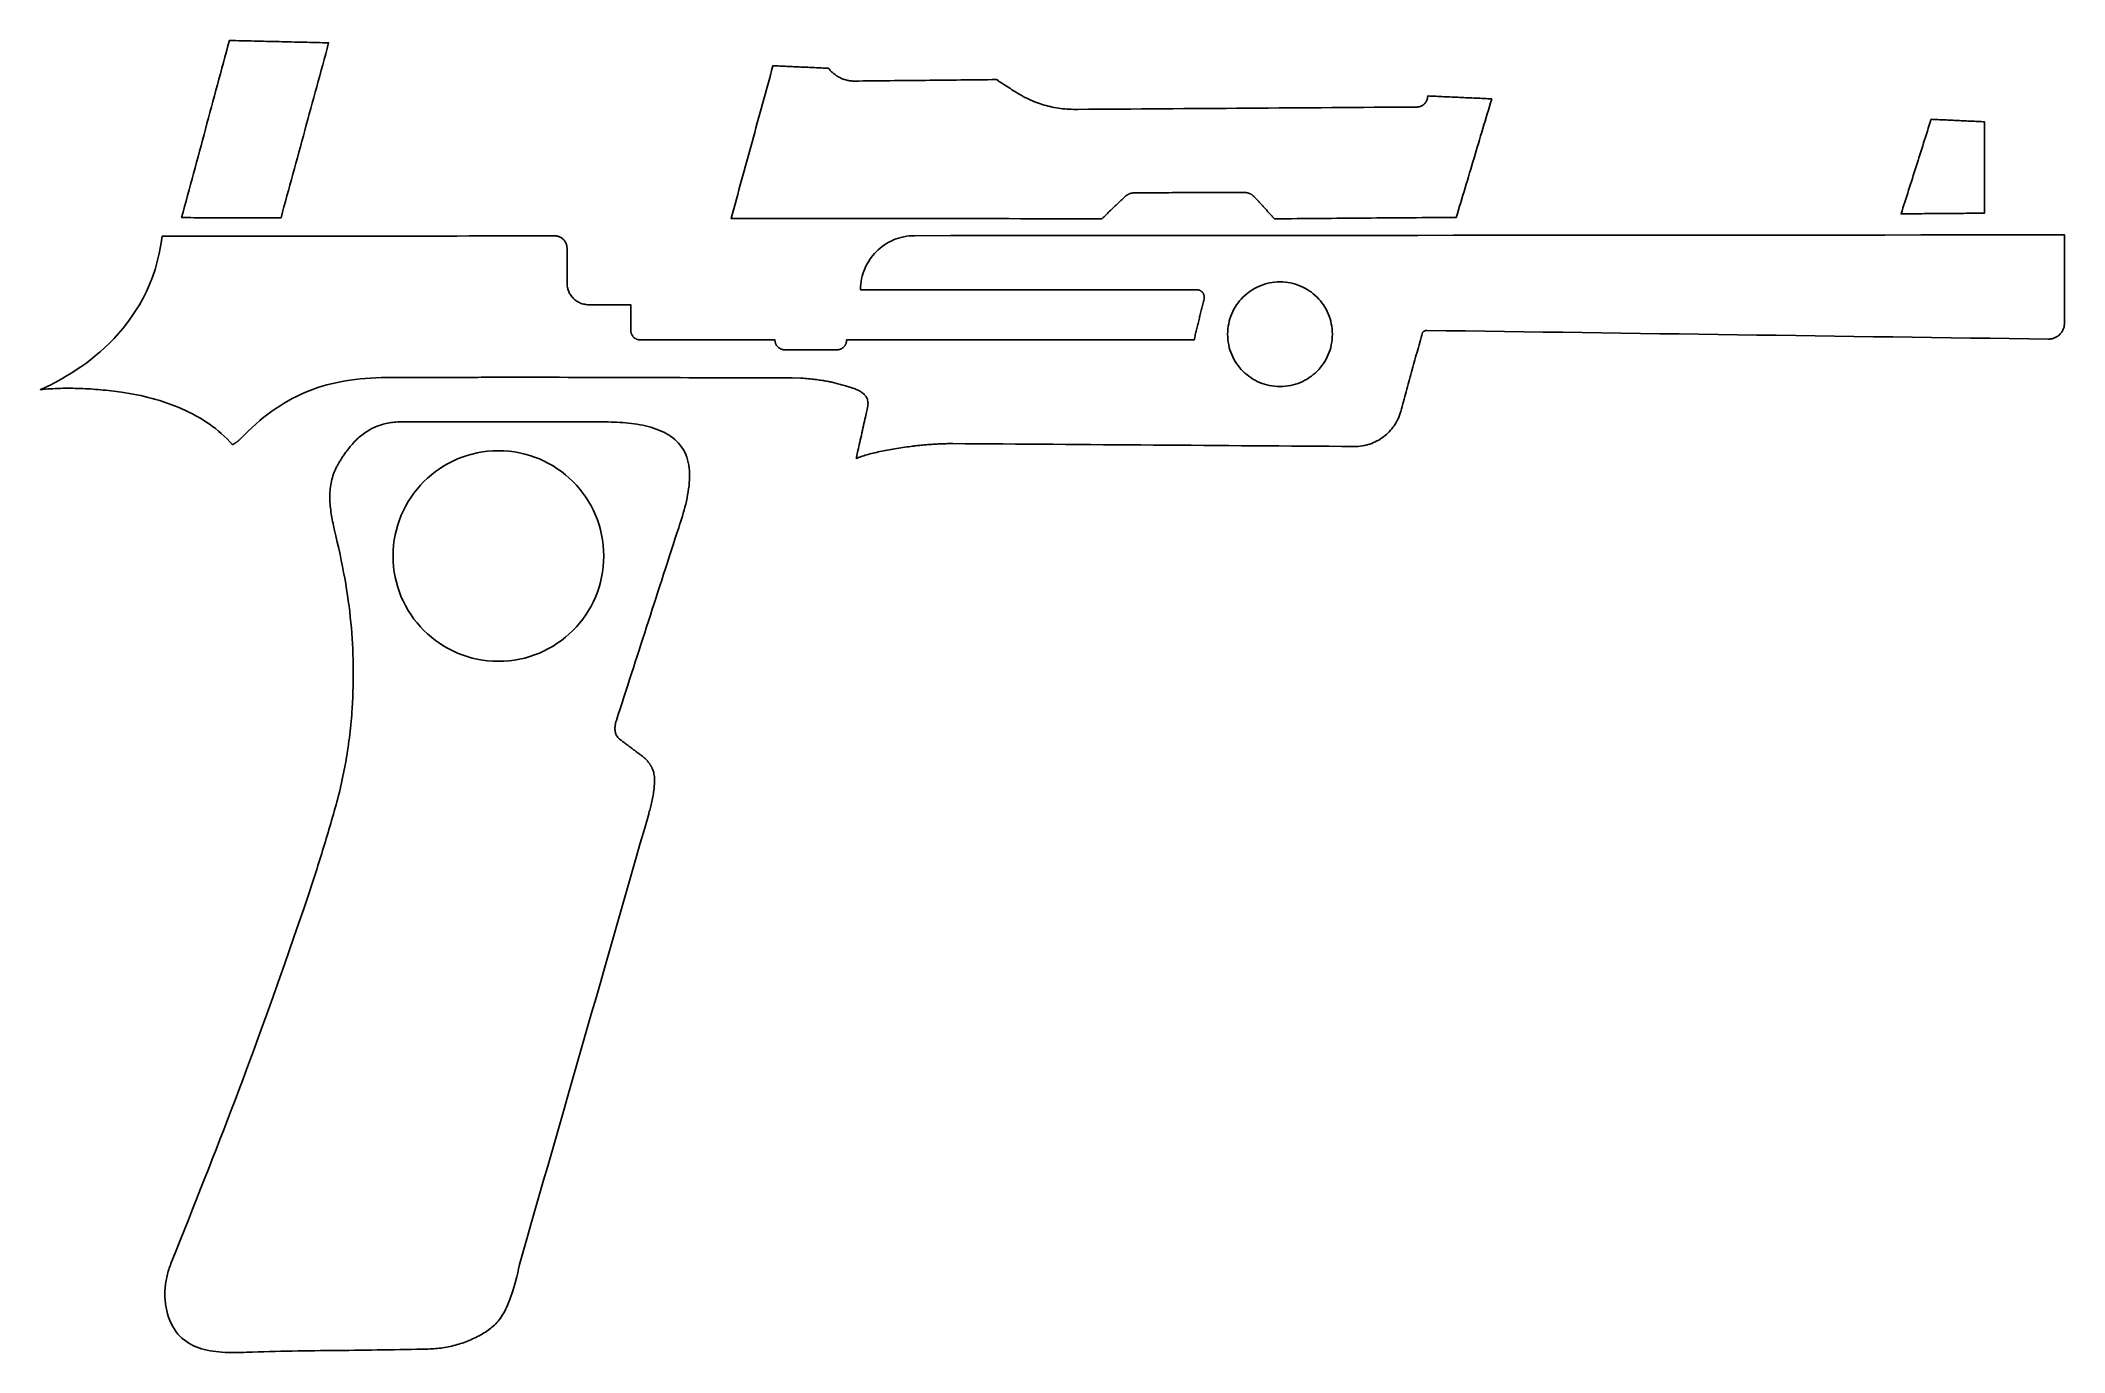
# Model space of a CAD drawing. Header units: metres. Extents: x 166 to 290, y -140 to -59.
import ezdxf

# ---------------------------------------------------------------- set-up
doc = ezdxf.new("R2010")
doc.units = ezdxf.units.M

msp = doc.modelspace()

# ---------------------------------------------------------------- linework, layer by layer
for points in [[(183.359298, -59.521598), (183.168544, -59.517026), (182.97779, -59.512454), (182.787036, -59.507882), (182.596282, -59.50331), (182.405528, -59.498738), (182.214774, -59.494166), (182.02402, -59.489594), (181.833266, -59.485022), (181.642512, -59.48045), (181.451758, -59.475878), (181.261004, -59.471306), (181.07025, -59.466734), (180.879496, -59.462162), (180.688742, -59.45759), (180.497988, -59.453018), (180.307234, -59.448446), (180.11648, -59.443874), (179.925726, -59.439302), (179.734972, -59.43473), (179.544218, -59.430158), (179.353464, -59.425586), (179.16271, -59.421014), (178.971956, -59.416442), (178.781202, -59.41187), (178.590448, -59.407298), (178.399694, -59.402726), (178.20894, -59.398154), (178.018186, -59.393582), (177.827432, -59.38901), (177.636678, -59.384438), (177.445924, -59.379866), (177.25517, -59.375294), (177.163476, -59.715654), (177.072036, -60.056014), (176.980342, -60.396374), (176.888902, -60.736734), (176.797208, -61.077094), (176.705768, -61.417454), (176.614074, -61.757814), (176.522634, -62.098174), (176.43094, -62.438534), (176.3395, -62.778894), (176.247806, -63.119254), (176.156366, -63.459614), (176.064672, -63.799974), (175.973232, -64.140334), (175.881538, -64.480694), (175.790098, -64.821054), (175.698404, -65.161414), (175.606964, -65.501774), (175.51527, -65.842134), (175.42383, -66.182494), (175.332136, -66.522854), (175.240696, -66.863214), (175.149002, -67.203574), (175.057562, -67.543934), (174.965868, -67.884294), (174.874428, -68.224654), (174.782734, -68.565014), (174.691294, -68.905374), (174.599854, -69.245734), (174.50816, -69.586094), (174.41672, -69.926454), (174.325026, -70.266814), (174.51578, -70.267068), (174.706534, -70.267322), (174.897288, -70.267576), (175.088042, -70.26783), (175.278796, -70.268084), (175.46955, -70.268338), (175.660304, -70.268592), (175.851058, -70.268846), (176.041812, -70.2691), (176.232566, -70.269354), (176.42332, -70.269608), (176.614074, -70.269862), (176.804828, -70.270116), (176.995582, -70.27037), (177.186336, -70.270624), (177.37709, -70.270878), (177.567844, -70.271132), (177.758598, -70.271386), (177.949352, -70.27164), (178.140106, -70.271894), (178.33086, -70.272148), (178.521614, -70.272402), (178.712368, -70.272656), (178.903122, -70.27291), (179.093876, -70.273164), (179.28463, -70.273418), (179.475384, -70.273672), (179.666138, -70.273926), (179.856892, -70.27418), (180.047646, -70.274434), (180.2384, -70.274688), (180.429154, -70.274942), (180.520594, -69.939154), (180.612034, -69.603366), (180.703474, -69.267578), (180.794914, -68.93179), (180.886354, -68.596002), (180.977794, -68.260214), (181.069234, -67.924426), (181.160674, -67.588638), (181.252114, -67.25285), (181.343554, -66.917062), (181.434994, -66.581274), (181.526434, -66.245486), (181.617874, -65.909698), (181.709314, -65.57391), (181.800754, -65.238122), (181.892194, -64.902334), (181.983634, -64.566546), (182.075074, -64.230758), (182.166514, -63.89497), (182.257954, -63.559182), (182.349394, -63.223394), (182.440834, -62.887606), (182.532274, -62.551818), (182.623714, -62.21603), (182.715154, -61.880242), (182.806594, -61.544454), (182.898034, -61.208666), (182.989474, -60.872878), (183.080914, -60.53709), (183.172354, -60.201302), (183.263794, -59.865514), (183.355234, -59.529726)], [(254.814578, -62.964822), (254.691388, -62.959234), (254.568198, -62.953646), (254.445008, -62.948058), (254.321818, -62.94247), (254.198628, -62.936882), (254.075438, -62.931294), (253.952248, -62.925706), (253.829058, -62.920118), (253.705868, -62.91453), (253.582678, -62.908942), (253.459488, -62.903354), (253.336298, -62.897766), (253.213108, -62.892178), (253.089918, -62.88659), (252.966728, -62.881002), (252.843538, -62.875414), (252.720348, -62.869826), (252.597158, -62.864238), (252.473968, -62.85865), (252.350778, -62.853062), (252.227588, -62.847474), (252.104398, -62.841886), (251.981208, -62.836298), (251.858018, -62.83071), (251.734828, -62.825122), (251.611638, -62.819534), (251.488448, -62.813946), (251.365258, -62.808358), (251.242068, -62.80277), (251.118878, -62.797182), (250.995688, -62.791594), (250.872498, -62.786006), (250.871482, -62.821058), (250.868942, -62.855602), (250.864624, -62.889638), (250.858528, -62.923166), (250.850908, -62.956186), (250.841764, -62.988444), (250.831096, -63.01994), (250.818904, -63.050928), (250.805188, -63.081154), (250.790202, -63.110364), (250.773692, -63.138812), (250.755912, -63.166498), (250.736862, -63.193168), (250.716796, -63.218822), (250.69546, -63.24346), (250.672854, -63.267082), (250.649232, -63.289688), (250.624594, -63.311024), (250.59894, -63.33109), (250.57227, -63.35014), (250.544584, -63.36792), (250.516136, -63.384176), (250.486926, -63.399162), (250.4567, -63.412878), (250.425712, -63.42507), (250.394216, -63.435738), (250.361958, -63.444882), (250.328938, -63.452502), (250.29541, -63.458598), (250.261374, -63.462916), (250.22683, -63.465456), (250.191778, -63.466218), (249.541538, -63.47079), (248.891298, -63.475362), (248.241058, -63.479934), (247.590818, -63.484506), (246.940578, -63.489078), (246.290338, -63.49365), (245.640098, -63.498222), (244.989858, -63.502794), (244.339618, -63.507366), (243.689378, -63.511938), (243.039138, -63.51651), (242.388898, -63.521082), (241.738658, -63.525654), (241.088418, -63.530226), (240.438178, -63.534798), (239.787938, -63.53937), (239.137698, -63.543942), (238.487458, -63.548514), (237.837218, -63.553086), (237.186978, -63.557658), (236.536738, -63.56223), (235.886498, -63.566802), (235.236258, -63.571374), (234.586018, -63.575946), (233.935778, -63.580518), (233.285538, -63.58509), (232.635298, -63.589662), (231.985058, -63.594234), (231.334818, -63.598806), (230.684578, -63.603378), (230.034338, -63.60795), (229.384098, -63.612522), (229.245668, -63.61303), (229.108762, -63.611252), (228.973126, -63.607188), (228.839014, -63.601092), (228.706172, -63.59271), (228.5746, -63.582042), (228.444298, -63.569088), (228.315266, -63.553848), (228.18725, -63.536322), (228.06025, -63.51651), (227.934266, -63.494412), (227.809298, -63.470028), (227.685346, -63.443104), (227.562156, -63.413894), (227.439728, -63.382398), (227.318062, -63.348362), (227.197158, -63.31204), (227.077016, -63.273178), (226.957382, -63.231776), (226.838256, -63.188088), (226.719638, -63.14186), (226.601528, -63.093092), (226.483672, -63.041784), (226.366324, -62.987936), (226.24923, -62.931548), (226.132136, -62.87262), (226.015296, -62.811152), (225.89871, -62.747144), (225.782124, -62.680596), (225.665538, -62.611254), (225.548952, -62.539372), (225.432112, -62.46495), (225.399346, -62.443614), (225.36658, -62.422278), (225.333814, -62.400942), (225.301048, -62.379606), (225.268282, -62.35827), (225.235516, -62.336934), (225.20275, -62.315598), (225.169984, -62.294262), (225.137218, -62.272926), (225.104452, -62.25159), (225.071686, -62.230254), (225.03892, -62.208918), (225.006154, -62.187582), (224.973388, -62.166246), (224.940622, -62.14491), (224.907856, -62.123574), (224.87509, -62.102238), (224.842324, -62.080902), (224.809558, -62.059566), (224.776792, -62.03823), (224.744026, -62.016894), (224.71126, -61.995558), (224.678494, -61.974222), (224.645728, -61.952886), (224.612962, -61.93155), (224.580196, -61.910214), (224.54743, -61.888878), (224.514664, -61.867542), (224.481898, -61.846206), (224.449132, -61.82487), (224.416366, -61.803534), (224.3836, -61.782198), (224.110804, -61.784992), (223.838008, -61.787786), (223.565212, -61.79058), (223.292416, -61.793374), (223.01962, -61.796168), (222.746824, -61.798962), (222.474028, -61.801756), (222.201232, -61.80455), (221.928436, -61.807344), (221.65564, -61.810138), (221.382844, -61.812932), (221.110048, -61.815726), (220.837252, -61.81852), (220.564456, -61.821314), (220.29166, -61.824108), (220.018864, -61.826902), (219.746068, -61.829696), (219.473272, -61.83249), (219.200476, -61.835284), (218.92768, -61.838078), (218.654884, -61.840872), (218.382088, -61.843666), (218.109292, -61.84646), (217.836496, -61.849254), (217.5637, -61.852048), (217.290904, -61.854842), (217.018108, -61.857636), (216.745312, -61.86043), (216.472516, -61.863224), (216.19972, -61.866018), (215.926924, -61.868812), (215.654128, -61.871606), (215.593676, -61.87059), (215.533732, -61.867796), (215.474296, -61.863224), (215.415368, -61.856874), (215.356948, -61.849), (215.299036, -61.839348), (215.241886, -61.828172), (215.185244, -61.815218), (215.12911, -61.80074), (215.073738, -61.784738), (215.019128, -61.766958), (214.965026, -61.747654), (214.911686, -61.726826), (214.859108, -61.704728), (214.807292, -61.681106), (214.756238, -61.65596), (214.705946, -61.629544), (214.656416, -61.601858), (214.607902, -61.572648), (214.56015, -61.542168), (214.513414, -61.510418), (214.46744, -61.477398), (214.422482, -61.443108), (214.37854, -61.407802), (214.335614, -61.371226), (214.293704, -61.33338), (214.25281, -61.294518), (214.212932, -61.25464), (214.17407, -61.213746), (214.136478, -61.171836), (214.099902, -61.12891), (214.064342, -61.084968), (213.957662, -61.080142), (213.850982, -61.075316), (213.744302, -61.07049), (213.637622, -61.065664), (213.530942, -61.060838), (213.424262, -61.056012), (213.317582, -61.051186), (213.210902, -61.04636), (213.104222, -61.041534), (212.997542, -61.036708), (212.890862, -61.031882), (212.784182, -61.027056), (212.677502, -61.02223), (212.570822, -61.017404), (212.464142, -61.012578), (212.357462, -61.007752), (212.250782, -61.002926), (212.144102, -60.9981), (212.037422, -60.993274), (211.930742, -60.988448), (211.824062, -60.983622), (211.717382, -60.978796), (211.610702, -60.97397), (211.504022, -60.969144), (211.397342, -60.964318), (211.290662, -60.959492), (211.183982, -60.954666), (211.077302, -60.94984), (210.970622, -60.945014), (210.863942, -60.940188), (210.757262, -60.935362), (210.650582, -60.930536), (210.570318, -61.223652), (210.490054, -61.516768), (210.40979, -61.809884), (210.329526, -62.103), (210.249262, -62.396116), (210.168998, -62.689232), (210.088734, -62.982348), (210.00847, -63.275464), (209.928206, -63.56858), (209.847942, -63.861696), (209.767678, -64.154812), (209.687414, -64.447928), (209.60715, -64.741044), (209.526886, -65.03416), (209.446622, -65.327276), (209.366358, -65.620392), (209.286094, -65.913508), (209.20583, -66.206624), (209.125566, -66.49974), (209.045302, -66.792856), (208.965038, -67.085972), (208.884774, -67.379088), (208.80451, -67.672204), (208.724246, -67.96532), (208.643982, -68.258436), (208.563718, -68.551552), (208.483454, -68.844668), (208.40319, -69.137784), (208.322926, -69.4309), (208.242662, -69.724016), (208.162398, -70.017132), (208.082134, -70.310248), (208.793842, -70.31101), (209.50555, -70.311772), (210.217258, -70.312534), (210.928966, -70.313296), (211.640674, -70.314058), (212.352382, -70.31482), (213.06409, -70.315582), (213.775798, -70.316344), (214.487506, -70.317106), (215.199214, -70.317868), (215.910922, -70.31863), (216.62263, -70.319392), (217.334338, -70.320154), (218.046046, -70.320916), (218.757754, -70.321678), (219.469462, -70.32244), (220.18117, -70.323202), (220.892878, -70.323964), (221.604586, -70.324726), (222.316294, -70.325488), (223.028002, -70.32625), (223.73971, -70.327012), (224.451418, -70.327774), (225.163126, -70.328536), (225.874834, -70.329298), (226.586542, -70.33006), (227.29825, -70.330822), (228.009958, -70.331584), (228.721666, -70.332346), (229.433374, -70.333108), (230.145082, -70.33387), (230.85679, -70.334632), (230.900224, -70.292976), (230.943658, -70.25132), (230.987092, -70.209664), (231.030526, -70.168008), (231.07396, -70.126352), (231.117394, -70.084696), (231.160828, -70.04304), (231.204262, -70.001384), (231.247696, -69.959728), (231.29113, -69.918072), (231.334564, -69.876416), (231.377998, -69.83476), (231.421432, -69.793104), (231.464866, -69.751448), (231.5083, -69.709792), (231.551734, -69.668136), (231.595168, -69.62648), (231.638602, -69.584824), (231.682036, -69.543168), (231.72547, -69.501512), (231.768904, -69.459856), (231.812338, -69.4182), (231.855772, -69.376544), (231.899206, -69.334888), (231.94264, -69.293232), (231.986074, -69.251576), (232.029508, -69.20992), (232.072942, -69.168264), (232.116376, -69.126608), (232.15981, -69.084952), (232.203244, -69.043296), (232.246678, -69.00164), (232.262934, -68.986146), (232.279444, -68.970906), (232.296208, -68.956174), (232.313226, -68.94195), (232.330752, -68.928234), (232.348532, -68.915026), (232.366566, -68.902072), (232.384854, -68.889626), (232.403396, -68.877688), (232.422192, -68.866258), (232.441242, -68.855336), (232.460546, -68.844668), (232.480104, -68.834508), (232.499916, -68.824856), (232.519982, -68.815712), (232.540302, -68.807076), (232.560876, -68.798948), (232.58145, -68.791328), (232.602278, -68.784216), (232.62336, -68.777612), (232.644442, -68.771516), (232.665778, -68.765928), (232.687368, -68.760848), (232.708958, -68.756276), (232.730802, -68.752212), (232.752646, -68.748656), (232.774744, -68.745608), (232.796842, -68.743068), (232.81894, -68.741036), (232.841292, -68.739766), (232.863644, -68.739004), (232.885996, -68.73875), (233.095038, -68.737988), (233.30408, -68.737226), (233.513122, -68.736464), (233.722164, -68.735702), (233.931206, -68.73494), (234.140248, -68.734178), (234.34929, -68.733416), (234.558332, -68.732654), (234.767374, -68.731892), (234.976416, -68.73113), (235.185458, -68.730368), (235.3945, -68.729606), (235.603542, -68.728844), (235.812584, -68.728082), (236.021626, -68.72732), (236.230668, -68.726558), (236.43971, -68.725796), (236.648752, -68.725034), (236.857794, -68.724272), (237.066836, -68.72351), (237.275878, -68.722748), (237.48492, -68.721986), (237.693962, -68.721224), (237.903004, -68.720462), (238.112046, -68.7197), (238.321088, -68.718938), (238.53013, -68.718176), (238.739172, -68.717414), (238.948214, -68.716652), (239.157256, -68.71589), (239.366298, -68.715128), (239.57534, -68.714366), (239.598962, -68.71462), (239.622584, -68.715636), (239.645952, -68.71716), (239.66932, -68.719192), (239.692688, -68.721986), (239.715802, -68.725288), (239.738916, -68.729098), (239.761776, -68.73367), (239.784382, -68.73875), (239.806988, -68.744338), (239.82934, -68.750434), (239.851438, -68.757292), (239.873536, -68.764658), (239.89538, -68.772532), (239.91697, -68.780914), (239.938306, -68.789804), (239.959388, -68.799456), (239.980216, -68.809616), (240.00079, -68.820284), (240.02111, -68.83146), (240.041176, -68.843144), (240.060988, -68.855336), (240.080546, -68.868036), (240.09985, -68.881244), (240.118646, -68.89496), (240.137188, -68.909184), (240.155476, -68.923916), (240.173256, -68.939156), (240.190782, -68.954904), (240.2078, -68.97116), (240.224564, -68.98767), (240.24082, -69.004688), (240.27892, -69.046344), (240.31702, -69.088), (240.35512, -69.129656), (240.39322, -69.171312), (240.43132, -69.212968), (240.46942, -69.254624), (240.50752, -69.29628), (240.54562, -69.337936), (240.58372, -69.379592), (240.62182, -69.421248), (240.65992, -69.462904), (240.69802, -69.50456), (240.73612, -69.546216), (240.77422, -69.587872), (240.81232, -69.629528), (240.85042, -69.671184), (240.88852, -69.71284), (240.92662, -69.754496), (240.96472, -69.796152), (241.00282, -69.837808), (241.04092, -69.879464), (241.07902, -69.92112), (241.11712, -69.962776), (241.15522, -70.004432), (241.19332, -70.046088), (241.23142, -70.087744), (241.26952, -70.1294), (241.30762, -70.171056), (241.34572, -70.212712), (241.38382, -70.254368), (241.42192, -70.296024), (241.46002, -70.33768), (241.809016, -70.334886), (242.158012, -70.332092), (242.507008, -70.329298), (242.856004, -70.326504), (243.205, -70.32371), (243.553996, -70.320916), (243.902992, -70.318122), (244.251988, -70.315328), (244.600984, -70.312534), (244.94998, -70.30974), (245.298976, -70.306946), (245.647972, -70.304152), (245.996968, -70.301358), (246.345964, -70.298564), (246.69496, -70.29577), (247.043956, -70.292976), (247.392952, -70.290182), (247.741948, -70.287388), (248.090944, -70.284594), (248.43994, -70.2818), (248.788936, -70.279006), (249.137932, -70.276212), (249.486928, -70.273418), (249.835924, -70.270624), (250.18492, -70.26783), (250.533916, -70.265036), (250.882912, -70.262242), (251.231908, -70.259448), (251.580904, -70.256654), (251.9299, -70.25386), (252.278896, -70.251066), (252.627892, -70.248272), (252.695964, -70.020942), (252.764036, -69.793612), (252.832108, -69.566282), (252.90018, -69.338952), (252.968252, -69.111622), (253.036324, -68.884292), (253.104396, -68.656962), (253.172468, -68.429632), (253.24054, -68.202302), (253.308612, -67.974972), (253.376684, -67.747642), (253.444756, -67.520312), (253.512828, -67.292982), (253.5809, -67.065652), (253.648972, -66.838322), (253.717044, -66.610992), (253.785116, -66.383662), (253.853188, -66.156332), (253.92126, -65.929002), (253.989332, -65.701672), (254.057404, -65.474342), (254.125476, -65.247012), (254.193548, -65.019682), (254.26162, -64.792352), (254.329692, -64.565022), (254.397764, -64.337692), (254.465836, -64.110362), (254.533908, -63.883032), (254.60198, -63.655702), (254.670052, -63.428372), (254.738124, -63.201042), (254.806196, -62.973712)], [(281.799792, -64.220598), (281.742134, -64.402208), (281.684476, -64.583818), (281.626818, -64.765428), (281.56916, -64.947038), (281.511502, -65.128648), (281.453844, -65.310258), (281.396186, -65.491868), (281.338528, -65.673478), (281.28087, -65.855088), (281.223212, -66.036698), (281.165554, -66.218308), (281.107896, -66.399918), (281.050238, -66.581528), (280.99258, -66.763138), (280.934922, -66.944748), (280.877264, -67.126358), (280.819606, -67.307968), (280.761948, -67.489578), (280.70429, -67.671188), (280.646632, -67.852798), (280.588974, -68.034408), (280.531316, -68.216018), (280.473658, -68.397628), (280.416, -68.579238), (280.358342, -68.760848), (280.300684, -68.942458), (280.243026, -69.124068), (280.185368, -69.305678), (280.12771, -69.487288), (280.070052, -69.668898), (280.012394, -69.850508), (279.954736, -70.032118), (280.114756, -70.030848), (280.274776, -70.029578), (280.434796, -70.028308), (280.594816, -70.027038), (280.754836, -70.025768), (280.914856, -70.024498), (281.074876, -70.023228), (281.234896, -70.021958), (281.394916, -70.020688), (281.554936, -70.019418), (281.714956, -70.018148), (281.874976, -70.016878), (282.034996, -70.015608), (282.195016, -70.014338), (282.355036, -70.013068), (282.515056, -70.011798), (282.675076, -70.010528), (282.835096, -70.009258), (282.995116, -70.007988), (283.155136, -70.006718), (283.315156, -70.005448), (283.475176, -70.004178), (283.635196, -70.002908), (283.795216, -70.001638), (283.955236, -70.000368), (284.115256, -69.999098), (284.275276, -69.997828), (284.435296, -69.996558), (284.595316, -69.995288), (284.755336, -69.994018), (284.915356, -69.992748), (285.075376, -69.991478), (285.075376, -69.815964), (285.075376, -69.64045), (285.075376, -69.464936), (285.075376, -69.289422), (285.075376, -69.113908), (285.075376, -68.938394), (285.075376, -68.76288), (285.075376, -68.587366), (285.075376, -68.411852), (285.075376, -68.236338), (285.075376, -68.060824), (285.075376, -67.88531), (285.075376, -67.709796), (285.075376, -67.534282), (285.075376, -67.358768), (285.075376, -67.183254), (285.075376, -67.00774), (285.075376, -66.832226), (285.075376, -66.656712), (285.075376, -66.481198), (285.075376, -66.305684), (285.075376, -66.13017), (285.075376, -65.954656), (285.075376, -65.779142), (285.075376, -65.603628), (285.075376, -65.428114), (285.075376, -65.2526), (285.075376, -65.077086), (285.075376, -64.901572), (285.075376, -64.726058), (285.075376, -64.550544), (285.075376, -64.37503), (284.973014, -64.370204), (284.870652, -64.365378), (284.76829, -64.360552), (284.665928, -64.355726), (284.563566, -64.3509), (284.461204, -64.346074), (284.358842, -64.341248), (284.25648, -64.336422), (284.154118, -64.331596), (284.051756, -64.32677), (283.949394, -64.321944), (283.847032, -64.317118), (283.74467, -64.312292), (283.642308, -64.307466), (283.539946, -64.30264), (283.437584, -64.297814), (283.335222, -64.292988), (283.23286, -64.288162), (283.130498, -64.283336), (283.028136, -64.27851), (282.925774, -64.273684), (282.823412, -64.268858), (282.72105, -64.264032), (282.618688, -64.259206), (282.516326, -64.25438), (282.413964, -64.249554), (282.311602, -64.244728), (282.20924, -64.239902), (282.106878, -64.235076), (282.004516, -64.23025), (281.902154, -64.225424), (281.799792, -64.220598)], [(216.028778, -74.69378), (216.674192, -74.69378), (217.319606, -74.69378), (217.96502, -74.69378), (218.610434, -74.69378), (219.255848, -74.69378), (219.901262, -74.69378), (220.546676, -74.69378), (221.19209, -74.69378), (221.837504, -74.69378), (222.482918, -74.69378), (223.128332, -74.69378), (223.773746, -74.69378), (224.41916, -74.69378), (225.064574, -74.69378), (225.709988, -74.69378), (226.355402, -74.69378), (227.000816, -74.69378), (227.64623, -74.69378), (228.291644, -74.69378), (228.937058, -74.69378), (229.582472, -74.69378), (230.227886, -74.69378), (230.8733, -74.69378), (231.518714, -74.69378), (232.164128, -74.69378), (232.809542, -74.69378), (233.454956, -74.69378), (234.10037, -74.69378), (234.745784, -74.69378), (235.391198, -74.69378), (236.036612, -74.69378), (236.682026, -74.69378), (236.71022, -74.694542), (236.737906, -74.697082), (236.765084, -74.701146), (236.7915, -74.706734), (236.817408, -74.713846), (236.842554, -74.722228), (236.866938, -74.732134), (236.89056, -74.74331), (236.91342, -74.755756), (236.935518, -74.769472), (236.9566, -74.784204), (236.97692, -74.800206), (236.996224, -74.817224), (237.014512, -74.835258), (237.031784, -74.854054), (237.04804, -74.873866), (237.06328, -74.89444), (237.07725, -74.91603), (237.08995, -74.938382), (237.101634, -74.961242), (237.112048, -74.984864), (237.120938, -75.008994), (237.128558, -75.033886), (237.134908, -75.059286), (237.139734, -75.08494), (237.143036, -75.111102), (237.144814, -75.137518), (237.145068, -75.164188), (237.143798, -75.191112), (237.141004, -75.21829), (237.136432, -75.245722), (237.130082, -75.273154), (237.111032, -75.35164), (237.091982, -75.430126), (237.072932, -75.508612), (237.053882, -75.587098), (237.034832, -75.665584), (237.015782, -75.74407), (236.996732, -75.822556), (236.977682, -75.901042), (236.958632, -75.979528), (236.939582, -76.058014), (236.920532, -76.1365), (236.901482, -76.214986), (236.882432, -76.293472), (236.863382, -76.371958), (236.844332, -76.450444), (236.825282, -76.52893), (236.806232, -76.607416), (236.787182, -76.685902), (236.768132, -76.764388), (236.749082, -76.842874), (236.730032, -76.92136), (236.710982, -76.999846), (236.691932, -77.078332), (236.672882, -77.156818), (236.653832, -77.235304), (236.634782, -77.31379), (236.615732, -77.392276), (236.596682, -77.470762), (236.577632, -77.549248), (236.558582, -77.627734), (236.539532, -77.70622), (236.520482, -77.784706), (235.878624, -77.784706), (235.236766, -77.784706), (234.594908, -77.784706), (233.95305, -77.784706), (233.311192, -77.784706), (232.669334, -77.784706), (232.027476, -77.784706), (231.385618, -77.784706), (230.74376, -77.784706), (230.101902, -77.784706), (229.460044, -77.784706), (228.818186, -77.784706), (228.176328, -77.784706), (227.53447, -77.784706), (226.892612, -77.784706), (226.250754, -77.784706), (225.608896, -77.784706), (224.967038, -77.784706), (224.32518, -77.784706), (223.683322, -77.784706), (223.041464, -77.784706), (222.399606, -77.784706), (221.757748, -77.784706), (221.11589, -77.784706), (220.474032, -77.784706), (219.832174, -77.784706), (219.190316, -77.784706), (218.548458, -77.784706), (217.9066, -77.784706), (217.264742, -77.784706), (216.622884, -77.784706), (215.981026, -77.784706), (215.95588, -77.784706), (215.930734, -77.784706), (215.905588, -77.784706), (215.880442, -77.784706), (215.855296, -77.784706), (215.83015, -77.784706), (215.805004, -77.784706), (215.779858, -77.784706), (215.754712, -77.784706), (215.729566, -77.784706), (215.70442, -77.784706), (215.679274, -77.784706), (215.654128, -77.784706), (215.628982, -77.784706), (215.603836, -77.784706), (215.57869, -77.784706), (215.553544, -77.784706), (215.528398, -77.784706), (215.503252, -77.784706), (215.478106, -77.784706), (215.45296, -77.784706), (215.427814, -77.784706), (215.402668, -77.784706), (215.377522, -77.784706), (215.352376, -77.784706), (215.32723, -77.784706), (215.302084, -77.784706), (215.276938, -77.784706), (215.251792, -77.784706), (215.226646, -77.784706), (215.2015, -77.784706), (215.176354, -77.784706), (215.175592, -77.815948), (215.173306, -77.846936), (215.169496, -77.877416), (215.164162, -77.907388), (215.157304, -77.936852), (215.149176, -77.965808), (215.139524, -77.994002), (215.128602, -78.021688), (215.11641, -78.048612), (215.102948, -78.074774), (215.088216, -78.100174), (215.072468, -78.124812), (215.05545, -78.148688), (215.037416, -78.171548), (215.018366, -78.193646), (214.9983, -78.214728), (214.977218, -78.234794), (214.95512, -78.253844), (214.932006, -78.271878), (214.90813, -78.288896), (214.883492, -78.304644), (214.858092, -78.319376), (214.83193, -78.332838), (214.805006, -78.34503), (214.77732, -78.355952), (214.749126, -78.365604), (214.72017, -78.373732), (214.690706, -78.38059), (214.660734, -78.385924), (214.630254, -78.389734), (214.599266, -78.39202), (214.568024, -78.392782), (214.468456, -78.392782), (214.368888, -78.392782), (214.26932, -78.392782), (214.169752, -78.392782), (214.070184, -78.392782), (213.970616, -78.392782), (213.871048, -78.392782), (213.77148, -78.392782), (213.671912, -78.392782), (213.572344, -78.392782), (213.472776, -78.392782), (213.373208, -78.392782), (213.27364, -78.392782), (213.174072, -78.392782), (213.074504, -78.392782), (212.974936, -78.392782), (212.875368, -78.392782), (212.7758, -78.392782), (212.676232, -78.392782), (212.576664, -78.392782), (212.477096, -78.392782), (212.377528, -78.392782), (212.27796, -78.392782), (212.178392, -78.392782), (212.078824, -78.392782), (211.979256, -78.392782), (211.879688, -78.392782), (211.78012, -78.392782), (211.680552, -78.392782), (211.580984, -78.392782), (211.481416, -78.392782), (211.381848, -78.392782), (211.350606, -78.39202), (211.319618, -78.389734), (211.289138, -78.385924), (211.259166, -78.38059), (211.229702, -78.373732), (211.200746, -78.365604), (211.172552, -78.355952), (211.144866, -78.34503), (211.117942, -78.332838), (211.09178, -78.319376), (211.06638, -78.304644), (211.041742, -78.288896), (211.017866, -78.271878), (210.995006, -78.253844), (210.972908, -78.234794), (210.951826, -78.214728), (210.93176, -78.193646), (210.91271, -78.171548), (210.894676, -78.148688), (210.877658, -78.124812), (210.86191, -78.100174), (210.847178, -78.074774), (210.833716, -78.048612), (210.821524, -78.021688), (210.810602, -77.994002), (210.80095, -77.965808), (210.792822, -77.936852), (210.785964, -77.907388), (210.78063, -77.877416), (210.77682, -77.846936), (210.774534, -77.815948), (210.773772, -77.784706), (210.515708, -77.784706), (210.257644, -77.784706), (209.99958, -77.784706), (209.741516, -77.784706), (209.483452, -77.784706), (209.225388, -77.784706), (208.967324, -77.784706), (208.70926, -77.784706), (208.451196, -77.784706), (208.193132, -77.784706), (207.935068, -77.784706), (207.677004, -77.784706), (207.41894, -77.784706), (207.160876, -77.784706), (206.902812, -77.784706), (206.644748, -77.784706), (206.386684, -77.784706), (206.12862, -77.784706), (205.870556, -77.784706), (205.612492, -77.784706), (205.354428, -77.784706), (205.096364, -77.784706), (204.8383, -77.784706), (204.580236, -77.784706), (204.322172, -77.784706), (204.064108, -77.784706), (203.806044, -77.784706), (203.54798, -77.784706), (203.289916, -77.784706), (203.031852, -77.784706), (202.773788, -77.784706), (202.515724, -77.784706), (202.484736, -77.783944), (202.454256, -77.781658), (202.42403, -77.777848), (202.394312, -77.772514), (202.365102, -77.76591), (202.3364, -77.757782), (202.30846, -77.748384), (202.281028, -77.737716), (202.254358, -77.725524), (202.22845, -77.712316), (202.203304, -77.697838), (202.17892, -77.68209), (202.155298, -77.665326), (202.132438, -77.647546), (202.110594, -77.628496), (202.089766, -77.60843), (202.0697, -77.587602), (202.05065, -77.565758), (202.03287, -77.542898), (202.016106, -77.519276), (202.000358, -77.494892), (201.98588, -77.469746), (201.972672, -77.443838), (201.96048, -77.417168), (201.949812, -77.389736), (201.940414, -77.361796), (201.932286, -77.333094), (201.925682, -77.303884), (201.920348, -77.274166), (201.916538, -77.24394), (201.914252, -77.213206), (201.91349, -77.182218), (201.91349, -77.13345), (201.91349, -77.084682), (201.91349, -77.035914), (201.91349, -76.987146), (201.91349, -76.938378), (201.91349, -76.88961), (201.91349, -76.840842), (201.91349, -76.792074), (201.91349, -76.743306), (201.91349, -76.694538), (201.91349, -76.64577), (201.91349, -76.597002), (201.91349, -76.548234), (201.91349, -76.499466), (201.91349, -76.450698), (201.91349, -76.40193), (201.91349, -76.353162), (201.91349, -76.304394), (201.91349, -76.255626), (201.91349, -76.206858), (201.91349, -76.15809), (201.91349, -76.109322), (201.91349, -76.060554), (201.91349, -76.011786), (201.91349, -75.963018), (201.91349, -75.91425), (201.91349, -75.865482), (201.91349, -75.816714), (201.91349, -75.767946), (201.91349, -75.719178), (201.91349, -75.67041), (201.91349, -75.621642), (201.832972, -75.621642), (201.752454, -75.621642), (201.671936, -75.621642), (201.591418, -75.621642), (201.5109, -75.621642), (201.430382, -75.621642), (201.349864, -75.621642), (201.269346, -75.621642), (201.188828, -75.621642), (201.10831, -75.621642), (201.027792, -75.621642), (200.947274, -75.621642), (200.866756, -75.621642), (200.786238, -75.621642), (200.70572, -75.621642), (200.625202, -75.621642), (200.544684, -75.621642), (200.464166, -75.621642), (200.383648, -75.621642), (200.30313, -75.621642), (200.222612, -75.621642), (200.142094, -75.621642), (200.061576, -75.621642), (199.981058, -75.621642), (199.90054, -75.621642), (199.820022, -75.621642), (199.739504, -75.621642), (199.658986, -75.621642), (199.578468, -75.621642), (199.49795, -75.621642), (199.417432, -75.621642), (199.336914, -75.621642), (199.26808, -75.619864), (199.200008, -75.614784), (199.132952, -75.606148), (199.067166, -75.594464), (199.002396, -75.579478), (198.938896, -75.561444), (198.876666, -75.540362), (198.81596, -75.516486), (198.756778, -75.489562), (198.69912, -75.460098), (198.642986, -75.42784), (198.58863, -75.393042), (198.536052, -75.355704), (198.485506, -75.31608), (198.436992, -75.273916), (198.39051, -75.22972), (198.346314, -75.183238), (198.30415, -75.134724), (198.264526, -75.084178), (198.227188, -75.0316), (198.19239, -74.977244), (198.160132, -74.92111), (198.130668, -74.863452), (198.103744, -74.80427), (198.079868, -74.743564), (198.058786, -74.681334), (198.040752, -74.617834), (198.025766, -74.553064), (198.014082, -74.487278), (198.005446, -74.420222), (198.000366, -74.35215), (197.998588, -74.283316), (197.998588, -74.216006), (197.998588, -74.148696), (197.998588, -74.081386), (197.998588, -74.014076), (197.998588, -73.946766), (197.998588, -73.879456), (197.998588, -73.812146), (197.998588, -73.744836), (197.998588, -73.677526), (197.998588, -73.610216), (197.998588, -73.542906), (197.998588, -73.475596), (197.998588, -73.408286), (197.998588, -73.340976), (197.998588, -73.273666), (197.998588, -73.206356), (197.998588, -73.139046), (197.998588, -73.071736), (197.998588, -73.004426), (197.998588, -72.937116), (197.998588, -72.869806), (197.998588, -72.802496), (197.998588, -72.735186), (197.998588, -72.667876), (197.998588, -72.600566), (197.998588, -72.533256), (197.998588, -72.465946), (197.998588, -72.398636), (197.998588, -72.331326), (197.998588, -72.264016), (197.998588, -72.196706), (197.998588, -72.129396), (197.997572, -72.091296), (197.994778, -72.053704), (197.989952, -72.01662), (197.983348, -71.980298), (197.974966, -71.944484), (197.96506, -71.909432), (197.953376, -71.875142), (197.940168, -71.841614), (197.925436, -71.808848), (197.90918, -71.776844), (197.8914, -71.745856), (197.872096, -71.715884), (197.851522, -71.686928), (197.829678, -71.658988), (197.80631, -71.632064), (197.781926, -71.60641), (197.756272, -71.582026), (197.729348, -71.558912), (197.701408, -71.537068), (197.672452, -71.516494), (197.64248, -71.49719), (197.611492, -71.47941), (197.579488, -71.463154), (197.546722, -71.448422), (197.513194, -71.435214), (197.478904, -71.42353), (197.443852, -71.413624), (197.408038, -71.405496), (197.371716, -71.398892), (197.334632, -71.39432), (197.29704, -71.391526), (197.25894, -71.39051), (196.50456, -71.391018), (195.75018, -71.391526), (194.9958, -71.392034), (194.24142, -71.392542), (193.48704, -71.39305), (192.73266, -71.393558), (191.97828, -71.394066), (191.2239, -71.394574), (190.46952, -71.395082), (189.71514, -71.39559), (188.96076, -71.396098), (188.20638, -71.396606), (187.452, -71.397114), (186.69762, -71.397622), (185.94324, -71.39813), (185.18886, -71.398638), (184.43448, -71.399146), (183.6801, -71.399654), (182.92572, -71.400162), (182.17134, -71.40067), (181.41696, -71.401178), (180.66258, -71.401686), (179.9082, -71.402194), (179.15382, -71.402702), (178.39944, -71.40321), (177.64506, -71.403718), (176.89068, -71.404226), (176.1363, -71.404734), (175.38192, -71.405242), (174.62754, -71.40575), (173.87316, -71.406258), (173.11878, -71.406766), (173.044612, -71.944738), (172.947584, -72.464422), (172.828966, -72.966326), (172.689774, -73.450704), (172.531532, -73.91781), (172.35551, -74.367644), (172.162724, -74.800714), (171.954698, -75.21702), (171.732448, -75.616816), (171.497498, -76.00061), (171.251118, -76.368402), (170.994324, -76.720446), (170.72864, -77.056996), (170.455082, -77.37856), (170.175174, -77.685138), (169.889932, -77.976984), (169.60088, -78.254098), (169.309034, -78.516988), (169.015918, -78.765908), (168.722548, -79.001112), (168.430448, -79.222854), (168.140634, -79.431134), (167.854376, -79.62646), (167.573198, -79.808832), (167.298116, -79.978758), (167.030654, -80.136238), (166.771828, -80.28178), (166.522908, -80.415384), (166.285164, -80.537304), (166.06012, -80.648048), (165.848792, -80.747616), (165.65245, -80.836262), (165.803072, -80.822292), (165.953948, -80.809592), (166.105078, -80.798162), (166.256462, -80.788256), (166.4081, -80.77962), (166.559992, -80.772254), (166.712138, -80.766158), (166.864538, -80.761332), (167.017446, -80.757776), (167.170608, -80.75549), (167.324024, -80.754474), (167.477694, -80.754474), (167.631872, -80.755744), (167.786304, -80.758284), (167.941244, -80.762094), (168.096438, -80.76692), (168.25214, -80.773016), (168.408096, -80.780382), (168.56456, -80.788764), (168.721278, -80.798416), (168.878504, -80.809084), (169.036238, -80.821022), (169.194226, -80.833976), (169.352722, -80.847946), (169.511726, -80.863186), (169.671238, -80.879442), (169.831258, -80.896714), (169.991786, -80.915002), (170.152568, -80.93456), (170.313858, -80.955134), (170.475656, -80.976724), (170.637962, -80.99933), (170.871388, -81.034128), (171.105322, -81.072228), (171.339764, -81.113884), (171.57446, -81.159096), (171.808902, -81.208118), (172.043344, -81.260696), (172.277278, -81.317338), (172.510704, -81.37779), (172.743368, -81.442306), (172.975016, -81.510886), (173.205394, -81.58353), (173.434502, -81.660492), (173.662086, -81.741772), (173.887892, -81.827624), (174.11192, -81.917794), (174.333662, -82.012536), (174.553118, -82.112104), (174.770034, -82.216498), (174.98441, -82.325718), (175.195992, -82.439764), (175.404526, -82.55889), (175.609758, -82.683096), (175.811434, -82.812382), (176.009554, -82.947002), (176.203864, -83.086956), (176.39411, -83.232498), (176.580292, -83.383374), (176.762156, -83.539838), (176.939448, -83.702144), (177.111914, -83.870038), (177.279554, -84.043774), (177.44186, -84.223606), (177.457608, -84.215478), (177.473356, -84.207096), (177.489104, -84.198714), (177.504852, -84.190078), (177.5206, -84.181442), (177.536094, -84.172552), (177.551588, -84.163662), (177.567082, -84.154518), (177.582576, -84.14512), (177.597816, -84.135722), (177.613056, -84.12607), (177.628296, -84.116418), (177.643282, -84.106512), (177.658268, -84.096352), (177.673254, -84.086192), (177.687986, -84.075778), (177.702718, -84.06511), (177.71745, -84.054442), (177.731928, -84.04352), (177.746406, -84.032344), (177.760884, -84.021168), (177.775108, -84.009738), (177.789332, -83.998054), (177.803302, -83.98637), (177.817272, -83.974432), (177.831242, -83.96224), (177.844958, -83.949794), (177.858674, -83.937348), (177.872136, -83.924648), (177.885598, -83.911694), (177.898806, -83.898486), (177.912014, -83.885024), (178.15814, -83.636358), (178.403504, -83.397598), (178.64836, -83.168744), (178.892962, -82.949542), (179.137564, -82.739738), (179.38242, -82.539332), (179.62753, -82.34807), (179.873402, -82.165952), (180.120036, -81.992724), (180.36794, -81.828132), (180.617114, -81.672176), (180.868066, -81.524602), (181.120796, -81.385156), (181.375558, -81.253838), (181.632606, -81.130394), (181.892194, -81.014824), (182.154576, -80.906874), (182.420006, -80.806544), (182.688484, -80.713326), (182.960518, -80.627474), (183.236362, -80.54848), (183.516016, -80.476344), (183.799734, -80.411066), (184.088024, -80.352138), (184.380886, -80.299814), (184.678574, -80.253586), (184.981342, -80.213454), (185.289444, -80.179164), (185.603134, -80.150716), (185.922666, -80.127856), (186.24804, -80.110584), (186.579764, -80.098646), (186.66333, -80.09636), (186.746896, -80.094328), (186.830462, -80.09255), (186.914028, -80.091026), (186.997594, -80.089756), (187.08116, -80.08874), (187.164726, -80.087724), (187.248292, -80.086962), (187.331858, -80.086454), (187.41517, -80.085946), (187.498482, -80.085692), (187.581794, -80.085438), (187.665106, -80.085438), (187.748418, -80.085438), (187.83173, -80.085692), (187.915042, -80.085946), (187.998354, -80.0862), (188.081666, -80.086454), (188.164978, -80.086962), (188.24829, -80.08747), (188.331602, -80.087978), (188.414914, -80.088486), (188.498226, -80.088994), (188.581538, -80.089502), (188.66485, -80.09001), (188.748162, -80.090264), (188.831474, -80.090518), (188.914786, -80.090772), (188.998098, -80.091026), (189.08141, -80.091026), (189.164722, -80.091026), (189.248034, -80.090772), (189.44082, -80.090264), (189.633606, -80.089756), (189.826392, -80.089248), (190.019178, -80.08874), (190.212218, -80.088232), (190.405004, -80.087724), (190.59779, -80.087216), (190.790576, -80.086708), (190.983616, -80.0862), (191.176402, -80.085692), (191.369188, -80.085184), (191.562228, -80.084676), (191.755014, -80.084168), (191.9478, -80.08366), (192.140586, -80.083152), (192.333626, -80.082644), (192.526412, -80.082136), (192.719198, -80.081628), (192.912238, -80.08112), (193.105024, -80.080612), (193.29781, -80.080104), (193.49085, -80.079596), (193.683636, -80.079088), (193.876422, -80.07858), (194.069462, -80.078072), (194.262248, -80.077564), (194.455034, -80.077056), (194.648074, -80.076548), (194.84086, -80.07604), (195.033646, -80.075532), (195.226686, -80.075024), (195.419472, -80.074516), (195.948808, -80.07604), (196.478144, -80.077564), (197.00748, -80.079088), (197.536816, -80.080612), (198.066152, -80.082136), (198.595488, -80.08366), (199.124824, -80.085184), (199.65416, -80.086708), (200.183496, -80.088232), (200.712832, -80.089756), (201.242168, -80.09128), (201.771504, -80.092804), (202.30084, -80.094328), (202.830176, -80.095852), (203.359512, -80.097376), (203.888848, -80.0989), (204.418184, -80.100424), (204.94752, -80.101948), (205.476856, -80.103472), (206.006192, -80.104996), (206.535528, -80.10652), (207.064864, -80.108044), (207.5942, -80.109568), (208.123536, -80.111092), (208.652872, -80.112616), (209.182208, -80.11414), (209.711544, -80.115664), (210.24088, -80.117188), (210.770216, -80.118712), (211.299552, -80.120236), (211.828888, -80.12176), (212.358224, -80.123284), (212.481668, -80.134714), (212.60054, -80.14589), (212.715094, -80.157066), (212.82533, -80.167988), (212.931756, -80.17891), (213.034372, -80.189832), (213.133432, -80.200754), (213.22919, -80.21193), (213.3219, -80.223106), (213.411816, -80.234536), (213.499192, -80.24622), (213.584028, -80.258158), (213.666578, -80.27035), (213.74735, -80.282796), (213.826344, -80.295496), (213.90356, -80.308704), (213.979506, -80.32242), (214.054436, -80.336644), (214.12835, -80.351376), (214.201756, -80.366616), (214.274654, -80.382364), (214.347298, -80.398874), (214.419942, -80.415892), (214.492586, -80.433672), (214.565738, -80.452214), (214.639398, -80.471518), (214.714074, -80.491584), (214.789766, -80.512666), (214.866728, -80.53451), (214.945214, -80.55737), (215.025224, -80.581246), (215.107266, -80.606138), (215.170766, -80.625442), (215.235028, -80.645), (215.300306, -80.664812), (215.366092, -80.685132), (215.432132, -80.70596), (215.498172, -80.72755), (215.563958, -80.749902), (215.62949, -80.77327), (215.69426, -80.797654), (215.758268, -80.823308), (215.821006, -80.850232), (215.882474, -80.87868), (215.942418, -80.908652), (216.00033, -80.940148), (216.05621, -80.973422), (216.109804, -81.008728), (216.160858, -81.046066), (216.209118, -81.085436), (216.25433, -81.127092), (216.296494, -81.171288), (216.335102, -81.218024), (216.3699, -81.2673), (216.400634, -81.31937), (216.427304, -81.374234), (216.449402, -81.432146), (216.466928, -81.493106), (216.479628, -81.557368), (216.486994, -81.624932), (216.489026, -81.696052), (216.48547, -81.770728), (216.476072, -81.849214), (216.460578, -81.93151), (216.458546, -81.940654), (216.452704, -81.96707), (216.443306, -82.009488), (216.430606, -82.066892), (216.414858, -82.138012), (216.396316, -82.221832), (216.375234, -82.317082), (216.351866, -82.422746), (216.326466, -82.537554), (216.299288, -82.66049), (216.270586, -82.790284), (216.240614, -82.925666), (216.209626, -83.06562), (216.177876, -83.20913), (216.145618, -83.354926), (216.113106, -83.501738), (216.080594, -83.64855), (216.048336, -83.794346), (216.016586, -83.937856), (215.985598, -84.07781), (215.955626, -84.213192), (215.926924, -84.342732), (215.899746, -84.465414), (215.874346, -84.580222), (215.850978, -84.685632), (215.829896, -84.780882), (215.811354, -84.864448), (215.795606, -84.935568), (215.782906, -84.992718), (215.773508, -85.035136), (215.767666, -85.061298), (215.765634, -85.070188), (215.834468, -85.040724), (215.906858, -85.011768), (215.98255, -84.983066), (216.061544, -84.954872), (216.14384, -84.926932), (216.229184, -84.8995), (216.317322, -84.872322), (216.408254, -84.845652), (216.50198, -84.819236), (216.598246, -84.793328), (216.696798, -84.767674), (216.797636, -84.742528), (216.90076, -84.717636), (217.005916, -84.693252), (217.113104, -84.669376), (217.22207, -84.645754), (217.33256, -84.62264), (217.444828, -84.600034), (217.558366, -84.577682), (217.673428, -84.555838), (217.789506, -84.534502), (217.906854, -84.51342), (218.025218, -84.492846), (218.144344, -84.47278), (218.264232, -84.453222), (218.384628, -84.433918), (218.505532, -84.415122), (218.626944, -84.396834), (218.74861, -84.379054), (218.870276, -84.361782), (218.991942, -84.345018), (219.113608, -84.328762), (219.193872, -84.318348), (219.274136, -84.308188), (219.3544, -84.298282), (219.434918, -84.288884), (219.515436, -84.27974), (219.595954, -84.27085), (219.676472, -84.262214), (219.75699, -84.254086), (219.837508, -84.246212), (219.918026, -84.238592), (219.998544, -84.23148), (220.079316, -84.224622), (220.160088, -84.218018), (220.24086, -84.211668), (220.321632, -84.205826), (220.402404, -84.200238), (220.483176, -84.194904), (220.563948, -84.190078), (220.64472, -84.185506), (220.725492, -84.181188), (220.806264, -84.177124), (220.887036, -84.173568), (220.967808, -84.170266), (221.04858, -84.167218), (221.129606, -84.164424), (221.210632, -84.162138), (221.291658, -84.160106), (221.372684, -84.158328), (221.45371, -84.156804), (221.534736, -84.155788), (221.615762, -84.155026), (221.696788, -84.154518), (222.467424, -84.160106), (223.238314, -84.165694), (224.00895, -84.171282), (224.77984, -84.17687), (225.550476, -84.182458), (226.321366, -84.188046), (227.092002, -84.193634), (227.862892, -84.199222), (228.633528, -84.20481), (229.404164, -84.210398), (230.175054, -84.215986), (230.94569, -84.221574), (231.71658, -84.227162), (232.487216, -84.23275), (233.258106, -84.238338), (234.028742, -84.243926), (234.799632, -84.249514), (235.570268, -84.255102), (236.340904, -84.26069), (237.111794, -84.266278), (237.88243, -84.271866), (238.65332, -84.277454), (239.423956, -84.283042), (240.194846, -84.28863), (240.965482, -84.294218), (241.736372, -84.299806), (242.507008, -84.305394), (243.277644, -84.310982), (244.048534, -84.31657), (244.81917, -84.322158), (245.59006, -84.327746), (246.360696, -84.333334), (246.485156, -84.331556), (246.608346, -84.324698), (246.73052, -84.31276), (246.851424, -84.295742), (246.970804, -84.273898), (247.08866, -84.247228), (247.204992, -84.215986), (247.319546, -84.180172), (247.432068, -84.139786), (247.542558, -84.094828), (247.651016, -84.045552), (247.757188, -83.992212), (247.86082, -83.934554), (247.961912, -83.872832), (248.060464, -83.8073), (248.156222, -83.737704), (248.249186, -83.664298), (248.339102, -83.587336), (248.42597, -83.506818), (248.509536, -83.422744), (248.5898, -83.335114), (248.666508, -83.244182), (248.73966, -83.149948), (248.809256, -83.052666), (248.875042, -82.952336), (248.936764, -82.848958), (248.994422, -82.742786), (249.048016, -82.63382), (249.097038, -82.52206), (249.141742, -82.40776), (249.181874, -82.29092), (249.217434, -82.171794), (249.258836, -82.020664), (249.300492, -81.869534), (249.342148, -81.718404), (249.38355, -81.567274), (249.425206, -81.416144), (249.466862, -81.265014), (249.508518, -81.113884), (249.54992, -80.962754), (249.591576, -80.811624), (249.633232, -80.660494), (249.674634, -80.509364), (249.71629, -80.358234), (249.757946, -80.207104), (249.799602, -80.055974), (249.841004, -79.904844), (249.88266, -79.753714), (249.924316, -79.602584), (249.965718, -79.451454), (250.007374, -79.300324), (250.04903, -79.149194), (250.090686, -78.998064), (250.132088, -78.846934), (250.173744, -78.695804), (250.2154, -78.544674), (250.257056, -78.393544), (250.298458, -78.242414), (250.340114, -78.091284), (250.38177, -77.940154), (250.423172, -77.789024), (250.464828, -77.637894), (250.506484, -77.486764), (250.54814, -77.335634), (250.553982, -77.32776), (250.560078, -77.319886), (250.566428, -77.312266), (250.573032, -77.3049), (250.57989, -77.297788), (250.586748, -77.29093), (250.59386, -77.284326), (250.601226, -77.277976), (250.608592, -77.27188), (250.616212, -77.265784), (250.624086, -77.259942), (250.63196, -77.254354), (250.640088, -77.24902), (250.64847, -77.24394), (250.656852, -77.239114), (250.665488, -77.234542), (250.674124, -77.230224), (250.683014, -77.22616), (250.691904, -77.22235), (250.701048, -77.218794), (250.710192, -77.215492), (250.719336, -77.212444), (250.728734, -77.20965), (250.738132, -77.20711), (250.74753, -77.205078), (250.757182, -77.2033), (250.766834, -77.201776), (250.776486, -77.200506), (250.786138, -77.19949), (250.796044, -77.198728), (250.80595, -77.19822), (250.815856, -77.197966), (252.00864, -77.21473), (253.201424, -77.231494), (254.394208, -77.248258), (255.586992, -77.265022), (256.779776, -77.281786), (257.97256, -77.29855), (259.165344, -77.315314), (260.358128, -77.332078), (261.550912, -77.348842), (262.743696, -77.365606), (263.93648, -77.38237), (265.129264, -77.399134), (266.322048, -77.415898), (267.514832, -77.432662), (268.707616, -77.449426), (269.9004, -77.46619), (271.093184, -77.482954), (272.285968, -77.499718), (273.478752, -77.516482), (274.671536, -77.533246), (275.86432, -77.55001), (277.057104, -77.566774), (278.249888, -77.583538), (279.442672, -77.600302), (280.635456, -77.617066), (281.82824, -77.63383), (283.021024, -77.650594), (284.213808, -77.667358), (285.406592, -77.684122), (286.599376, -77.700886), (287.79216, -77.71765), (288.984944, -77.734414), (289.03676, -77.733906), (289.087814, -77.730604), (289.138106, -77.724762), (289.187636, -77.716634), (289.236404, -77.705966), (289.284156, -77.693012), (289.330892, -77.677772), (289.376612, -77.660246), (289.421316, -77.640688), (289.46475, -77.618844), (289.506914, -77.594968), (289.547808, -77.569314), (289.587432, -77.541628), (289.625532, -77.512164), (289.662108, -77.480922), (289.69716, -77.447902), (289.730688, -77.413358), (289.762438, -77.377036), (289.79241, -77.33919), (289.820604, -77.300074), (289.84702, -77.259434), (289.871404, -77.217524), (289.893756, -77.174344), (289.914076, -77.129894), (289.93211, -77.084428), (289.948112, -77.037946), (289.961828, -76.990448), (289.973004, -76.941934), (289.981894, -76.892404), (289.988244, -76.842112), (289.992054, -76.791058), (289.993324, -76.739496), (289.993324, -76.570332), (289.993324, -76.401168), (289.993324, -76.232004), (289.993324, -76.06284), (289.993324, -75.893676), (289.993324, -75.724512), (289.993324, -75.555348), (289.993324, -75.386184), (289.993324, -75.21702), (289.993324, -75.047856), (289.993324, -74.878692), (289.993324, -74.709528), (289.993324, -74.540364), (289.993324, -74.3712), (289.993324, -74.202036), (289.993324, -74.032872), (289.993324, -73.863708), (289.993324, -73.694544), (289.993324, -73.52538), (289.993324, -73.356216), (289.993324, -73.187052), (289.993324, -73.017888), (289.993324, -72.848724), (289.993324, -72.67956), (289.993324, -72.510396), (289.993324, -72.341232), (289.993324, -72.172068), (289.993324, -72.002904), (289.993324, -71.83374), (289.993324, -71.664576), (289.993324, -71.495412), (289.993324, -71.326248), (287.78581, -71.327772), (285.578296, -71.329296), (283.370782, -71.33082), (281.163268, -71.332344), (278.955754, -71.333868), (276.74824, -71.335392), (274.540726, -71.336916), (272.333212, -71.33844), (270.125698, -71.339964), (267.918184, -71.341488), (265.71067, -71.343012), (263.503156, -71.344536), (261.295642, -71.34606), (259.088128, -71.347584), (256.880614, -71.349108), (254.6731, -71.350632), (252.465586, -71.352156), (250.258072, -71.35368), (248.050558, -71.355204), (245.843044, -71.356728), (243.63553, -71.358252), (241.428016, -71.359776), (239.220502, -71.3613), (237.012988, -71.362824), (234.805474, -71.364348), (232.59796, -71.365872), (230.390446, -71.367396), (228.182932, -71.36892), (225.975418, -71.370444), (223.767904, -71.371968), (221.56039, -71.373492), (219.352876, -71.375016), (219.181934, -71.379334), (219.013278, -71.392288), (218.846908, -71.413624), (218.683332, -71.442834), (218.52255, -71.479918), (218.364816, -71.524876), (218.210384, -71.5772), (218.059508, -71.63689), (217.912188, -71.703438), (217.768932, -71.776844), (217.62974, -71.856854), (217.494866, -71.943468), (217.364564, -72.036178), (217.239088, -72.134984), (217.118438, -72.239378), (217.003122, -72.34936), (216.89314, -72.46493), (216.788746, -72.58558), (216.690194, -72.711056), (216.597484, -72.841358), (216.511124, -72.976232), (216.431114, -73.115424), (216.357708, -73.25868), (216.29116, -73.406), (216.231724, -73.556876), (216.1794, -73.711308), (216.134696, -73.869042), (216.097612, -74.029824), (216.068402, -74.1934), (216.04732, -74.35977), (216.03462, -74.528426), (216.030302, -74.699368)], [(245.017036, -77.434186), (245.012972, -77.599794), (245.000526, -77.763116), (244.979952, -77.924152), (244.951758, -78.082648), (244.915944, -78.23835), (244.87251, -78.391004), (244.821964, -78.54061), (244.764306, -78.68666), (244.69979, -78.829154), (244.62867, -78.967838), (244.5512, -79.102458), (244.467634, -79.233014), (244.377972, -79.359252), (244.282468, -79.480664), (244.181376, -79.597504), (244.07495, -79.709264), (243.96319, -79.81569), (243.84635, -79.916782), (243.724684, -80.012286), (243.598446, -80.101948), (243.46789, -80.185514), (243.33327, -80.262984), (243.194586, -80.334104), (243.052092, -80.39862), (242.906042, -80.456278), (242.756436, -80.506824), (242.603782, -80.550258), (242.44808, -80.586072), (242.289584, -80.614266), (242.128548, -80.63484), (241.965226, -80.647286), (241.799618, -80.65135), (241.63401, -80.647286), (241.470688, -80.63484), (241.309652, -80.614266), (241.151156, -80.586072), (240.995454, -80.550258), (240.8428, -80.506824), (240.693194, -80.456278), (240.547144, -80.39862), (240.40465, -80.334104), (240.265966, -80.262984), (240.131346, -80.185514), (240.00079, -80.101948), (239.874552, -80.012286), (239.75314, -79.916782), (239.6363, -79.81569), (239.52454, -79.709264), (239.418114, -79.597504), (239.317022, -79.480664), (239.221518, -79.359252), (239.131856, -79.233014), (239.04829, -79.102458), (238.97082, -78.967838), (238.8997, -78.829154), (238.835184, -78.68666), (238.777526, -78.54061), (238.72698, -78.391004), (238.683546, -78.23835), (238.647732, -78.082648), (238.619538, -77.924152), (238.598964, -77.763116), (238.586518, -77.599794), (238.582454, -77.434186), (238.586518, -77.268578), (238.598964, -77.105256), (238.619538, -76.94422), (238.647732, -76.785724), (238.683546, -76.630022), (238.72698, -76.477368), (238.777526, -76.327762), (238.835184, -76.181712), (238.8997, -76.039218), (238.97082, -75.900534), (239.04829, -75.765914), (239.131856, -75.635358), (239.221518, -75.50912), (239.317022, -75.387708), (239.418114, -75.270868), (239.52454, -75.159108), (239.6363, -75.052682), (239.75314, -74.95159), (239.874552, -74.856086), (240.00079, -74.766424), (240.131346, -74.682858), (240.265966, -74.605388), (240.40465, -74.534268), (240.547144, -74.469752), (240.693194, -74.412094), (240.8428, -74.361548), (240.995454, -74.318114), (241.151156, -74.2823), (241.309652, -74.254106), (241.470688, -74.233532), (241.63401, -74.221086), (241.799618, -74.217022), (241.965226, -74.221086), (242.128548, -74.233532), (242.289584, -74.254106), (242.44808, -74.2823), (242.603782, -74.318114), (242.756436, -74.361548), (242.906042, -74.412094), (243.052092, -74.469752), (243.194586, -74.534268), (243.33327, -74.605388), (243.46789, -74.682858), (243.598446, -74.766424), (243.724684, -74.856086), (243.84635, -74.95159), (243.96319, -75.052682), (244.07495, -75.159108), (244.181376, -75.270868), (244.282468, -75.387708), (244.377972, -75.50912), (244.467634, -75.635358), (244.5512, -75.765914), (244.62867, -75.900534), (244.69979, -76.039218), (244.764306, -76.181712), (244.821964, -76.327762), (244.87251, -76.477368), (244.915944, -76.630022), (244.951758, -76.785724), (244.979952, -76.94422), (245.000526, -77.105256), (245.012972, -77.268578), (245.017036, -77.434186)], [(204.747622, -89.664032), (204.80401, -89.4969), (204.860906, -89.326466), (204.918056, -89.15273), (204.974952, -88.9762), (205.031086, -88.79713), (205.086204, -88.615774), (205.139798, -88.432386), (205.191614, -88.247474), (205.241144, -88.061038), (205.288134, -87.873586), (205.332076, -87.685626), (205.372716, -87.497158), (205.409292, -87.30869), (205.441804, -87.120476), (205.469744, -86.93277), (205.492604, -86.745826), (205.509876, -86.560152), (205.521306, -86.375748), (205.52664, -86.193122), (205.52537, -86.012782), (205.516988, -85.834728), (205.500986, -85.659468), (205.477364, -85.487256), (205.44536, -85.318346), (205.40472, -85.152992), (205.35519, -84.991702), (205.296008, -84.834476), (205.227174, -84.681822), (205.147926, -84.534248), (205.05801, -84.391754), (204.957172, -84.254848), (204.844904, -84.12353), (204.732128, -84.008468), (204.61351, -83.900264), (204.48905, -83.798918), (204.359002, -83.703922), (204.223874, -83.615276), (204.083666, -83.532726), (203.938886, -83.456018), (203.789788, -83.385152), (203.636626, -83.31962), (203.479908, -83.259422), (203.319634, -83.20405), (203.156312, -83.153504), (202.990196, -83.10753), (202.82154, -83.065874), (202.650598, -83.028536), (202.477878, -82.995008), (202.30338, -82.96529), (202.127612, -82.939128), (201.950828, -82.916014), (201.773282, -82.895948), (201.595482, -82.87893), (201.417428, -82.864452), (201.239628, -82.852514), (201.062082, -82.842608), (200.885298, -82.834734), (200.709784, -82.828638), (200.53554, -82.824066), (200.36282, -82.820764), (200.192132, -82.818732), (200.02373, -82.817462), (199.857868, -82.816954), (199.6948, -82.816954), (199.322436, -82.816954), (198.950072, -82.816954), (198.577708, -82.816954), (198.205344, -82.816954), (197.83298, -82.816954), (197.460616, -82.816954), (197.088252, -82.816954), (196.715888, -82.816954), (196.343524, -82.816954), (195.97116, -82.816954), (195.598796, -82.816954), (195.226432, -82.816954), (194.854068, -82.816954), (194.481704, -82.816954), (194.10934, -82.816954), (193.736976, -82.816954), (193.364612, -82.816954), (192.992248, -82.816954), (192.619884, -82.816954), (192.24752, -82.816954), (191.875156, -82.816954), (191.502792, -82.816954), (191.130428, -82.816954), (190.758064, -82.816954), (190.3857, -82.816954), (190.013336, -82.816954), (189.640972, -82.816954), (189.268608, -82.816954), (188.896244, -82.816954), (188.52388, -82.816954), (188.151516, -82.816954), (187.779152, -82.816954), (187.679076, -82.818224), (187.579254, -82.822034), (187.479686, -82.82813), (187.380372, -82.836766), (187.281566, -82.847942), (187.183268, -82.861404), (187.085478, -82.877406), (186.988196, -82.895948), (186.891422, -82.916776), (186.79541, -82.93989), (186.70016, -82.965544), (186.605672, -82.993484), (186.511946, -83.02371), (186.418982, -83.056476), (186.327034, -83.091528), (186.236102, -83.128866), (186.146186, -83.16849), (186.057286, -83.2104), (185.969402, -83.254596), (185.882788, -83.301078), (185.797444, -83.349846), (185.71337, -83.4009), (185.630566, -83.45424), (185.549032, -83.509612), (185.469022, -83.56727), (185.390536, -83.627214), (185.313574, -83.68919), (185.238136, -83.753452), (185.164476, -83.82), (185.09234, -83.88858), (185.021982, -83.959192), (184.953402, -84.03209), (184.907428, -84.082636), (184.861962, -84.13369), (184.817004, -84.184998), (184.7723, -84.236814), (184.728104, -84.288884), (184.684416, -84.341208), (184.641236, -84.393786), (184.598818, -84.446618), (184.556908, -84.49945), (184.515506, -84.552536), (184.474866, -84.605622), (184.434734, -84.658708), (184.395364, -84.712048), (184.356502, -84.765388), (184.318402, -84.818728), (184.281064, -84.871814), (184.244488, -84.9249), (184.208674, -84.977732), (184.173622, -85.030564), (184.139332, -85.083142), (184.105804, -85.135466), (184.073038, -85.187536), (184.041288, -85.239352), (184.0103, -85.29066), (183.980328, -85.341714), (183.951118, -85.39226), (183.922924, -85.442552), (183.895746, -85.492336), (183.869584, -85.541612), (183.844438, -85.59038), (183.820308, -85.63864), (183.797194, -85.686138), (183.746902, -85.795866), (183.700928, -85.906356), (183.658764, -86.017608), (183.620664, -86.129622), (183.586374, -86.242398), (183.55564, -86.355682), (183.528462, -86.469728), (183.50484, -86.584282), (183.48452, -86.699344), (183.467502, -86.814914), (183.453532, -86.930992), (183.44261, -87.047578), (183.434736, -87.164672), (183.429656, -87.28202), (183.42737, -87.399622), (183.427624, -87.517732), (183.430418, -87.636096), (183.435752, -87.754714), (183.443372, -87.873332), (183.453278, -87.992204), (183.465216, -88.111076), (183.479186, -88.230202), (183.494934, -88.349328), (183.51246, -88.468454), (183.531764, -88.58758), (183.552592, -88.706706), (183.57469, -88.825578), (183.598312, -88.94445), (183.623204, -89.063068), (183.649112, -89.181432), (183.676036, -89.299796), (183.703976, -89.417906), (183.798464, -89.816432), (183.888634, -90.207846), (183.974486, -90.592656), (184.05602, -90.971116), (184.13349, -91.34348), (184.206896, -91.710256), (184.275984, -92.071698), (184.341008, -92.42806), (184.401968, -92.77985), (184.459118, -93.127576), (184.512204, -93.471238), (184.56148, -93.811598), (184.606946, -94.148656), (184.648602, -94.48292), (184.686448, -94.814898), (184.720484, -95.144844), (184.750964, -95.473012), (184.777888, -95.79991), (184.801002, -96.125792), (184.820814, -96.451166), (184.83707, -96.776286), (184.84977, -97.101406), (184.859168, -97.427034), (184.86501, -97.753424), (184.86755, -98.081084), (184.866788, -98.410268), (184.862978, -98.74123), (184.855866, -99.074478), (184.845706, -99.410266), (184.832244, -99.749102), (184.815734, -100.09124), (184.796176, -100.437188), (184.783476, -100.63734), (184.769252, -100.837238), (184.753504, -101.037136), (184.736486, -101.23678), (184.717944, -101.436424), (184.698132, -101.635814), (184.676796, -101.835204), (184.65419, -102.03434), (184.63006, -102.233222), (184.60466, -102.43185), (184.577736, -102.630478), (184.549542, -102.828852), (184.519824, -103.026972), (184.488836, -103.224838), (184.456578, -103.42245), (184.422796, -103.619808), (184.387744, -103.817166), (184.351422, -104.01427), (184.313576, -104.21112), (184.27446, -104.407716), (184.234074, -104.604058), (184.192418, -104.800146), (184.149492, -104.99598), (184.105042, -105.191306), (184.059322, -105.386378), (184.012332, -105.581196), (183.964072, -105.77576), (183.914542, -105.97007), (183.863742, -106.164126), (183.811672, -106.357674), (183.758332, -106.550968), (183.703722, -106.744008), (183.649112, -106.934254), (183.594502, -107.123738), (183.539638, -107.312714), (183.484774, -107.500928), (183.42991, -107.688634), (183.375046, -107.875832), (183.319928, -108.062522), (183.264556, -108.248704), (183.209184, -108.434632), (183.153558, -108.620052), (183.097678, -108.805218), (183.041544, -108.99013), (182.985156, -109.174788), (182.928514, -109.359192), (182.871618, -109.543596), (182.814468, -109.727746), (182.757064, -109.911896), (182.699406, -110.096046), (182.64124, -110.280196), (182.58282, -110.464346), (182.523892, -110.64875), (182.464456, -110.833154), (182.404766, -111.017812), (182.344568, -111.202724), (182.283862, -111.38789), (182.222648, -111.57331), (182.160926, -111.759238), (182.098696, -111.94542), (182.035958, -112.13211), (181.972458, -112.319308), (181.90845, -112.507014), (181.843934, -112.695228), (181.529736, -113.606072), (181.224682, -114.486436), (180.92801, -115.338098), (180.639212, -116.162582), (180.358034, -116.961666), (180.083714, -117.73662), (179.815744, -118.488968), (179.553616, -119.220488), (179.296822, -119.932704), (179.045108, -120.62714), (178.797458, -121.30532), (178.553618, -121.968768), (178.31308, -122.619008), (178.075336, -123.257818), (177.839878, -123.886468), (177.605944, -124.506736), (177.37328, -125.120146), (177.141124, -125.728222), (176.909222, -126.332488), (176.676812, -126.934722), (176.443386, -127.536194), (176.20869, -128.138682), (175.971962, -128.74371), (175.732694, -129.352802), (175.490378, -129.967482), (175.244506, -130.589274), (174.99457, -131.219702), (174.740062, -131.860544), (174.480474, -132.513324), (174.215044, -133.179312), (173.943518, -133.860286), (173.665388, -134.55777), (173.629574, -134.649718), (173.595538, -134.742428), (173.56328, -134.835646), (173.532546, -134.929372), (173.50359, -135.023606), (173.476412, -135.118348), (173.451012, -135.213598), (173.42739, -135.309102), (173.4058, -135.405114), (173.385988, -135.50138), (173.367954, -135.5979), (173.351952, -135.694674), (173.337728, -135.791702), (173.325536, -135.888984), (173.315122, -135.98652), (173.30674, -136.084056), (173.30039, -136.181846), (173.296072, -136.279636), (173.293786, -136.377426), (173.293532, -136.475216), (173.29531, -136.573006), (173.29912, -136.670796), (173.304962, -136.768332), (173.31309, -136.865868), (173.32325, -136.96315), (173.335696, -137.060178), (173.350174, -137.156952), (173.366938, -137.253472), (173.385988, -137.349738), (173.407324, -137.44575), (173.430946, -137.541508), (173.456854, -137.636758), (173.524418, -137.852404), (173.600364, -138.055096), (173.684438, -138.245088), (173.776386, -138.422634), (173.8757, -138.588242), (173.98238, -138.74242), (174.095918, -138.885422), (174.216314, -139.017756), (174.34306, -139.13993), (174.475648, -139.251944), (174.614078, -139.35456), (174.758096, -139.448032), (174.907194, -139.532868), (175.061118, -139.609322), (175.219614, -139.677648), (175.382428, -139.738608), (175.549306, -139.792456), (175.71974, -139.839446), (175.893476, -139.880086), (176.070514, -139.91463), (176.250346, -139.943586), (176.432464, -139.967462), (176.616868, -139.986512), (176.80305, -140.001244), (176.99101, -140.011912), (177.18024, -140.019024), (177.370486, -140.022834), (177.561494, -140.02385), (177.752756, -140.02258), (177.944018, -140.019278), (178.13528, -140.014198), (178.326034, -140.007848), (178.672998, -139.99591), (179.020216, -139.984988), (179.367688, -139.974828), (179.715414, -139.96543), (180.06314, -139.956794), (180.41112, -139.94892), (180.7591, -139.941554), (181.107334, -139.93495), (181.455568, -139.928854), (181.803802, -139.923012), (182.15229, -139.917678), (182.500778, -139.912852), (182.849266, -139.90828), (183.198008, -139.903962), (183.54675, -139.899898), (183.895492, -139.895834), (184.244234, -139.892024), (184.592976, -139.888214), (184.941718, -139.884404), (185.29046, -139.88034), (185.639202, -139.876276), (185.987944, -139.871958), (186.336686, -139.867386), (186.685174, -139.862814), (187.033662, -139.857734), (187.38215, -139.8524), (187.730384, -139.846558), (188.078618, -139.840208), (188.426852, -139.83335), (188.774832, -139.825984), (189.122812, -139.817856), (189.470538, -139.808966), (189.583822, -139.805156), (189.696852, -139.799568), (189.809628, -139.792202), (189.922404, -139.783058), (190.034926, -139.772136), (190.147194, -139.75969), (190.258954, -139.745466), (190.37046, -139.729464), (190.481712, -139.711684), (190.59271, -139.692126), (190.7032, -139.67079), (190.813436, -139.647676), (190.923164, -139.622784), (191.032384, -139.596368), (191.141096, -139.568174), (191.2493, -139.538202), (191.356996, -139.506452), (191.464184, -139.472924), (191.570864, -139.437618), (191.677036, -139.400534), (191.782446, -139.361672), (191.887348, -139.321032), (191.991488, -139.278868), (192.09512, -139.234926), (192.19799, -139.189206), (192.300098, -139.141708), (192.401444, -139.092432), (192.502028, -139.041378), (192.60185, -138.988546), (192.70091, -138.933936), (192.798954, -138.877548), (192.896236, -138.819382), (192.98158, -138.766296), (193.0654, -138.711686), (193.14795, -138.655298), (193.22923, -138.596624), (193.308986, -138.53541), (193.387472, -138.471402), (193.464688, -138.404092), (193.540888, -138.332972), (193.615818, -138.258042), (193.689478, -138.17854), (193.762122, -138.094466), (193.833496, -138.005312), (193.903854, -137.910824), (193.973196, -137.810494), (194.041522, -137.704068), (194.108832, -137.591038), (194.17538, -137.47115), (194.240912, -137.34415), (194.305682, -137.20953), (194.369436, -137.067036), (194.432428, -136.91616), (194.494658, -136.756648), (194.556126, -136.588246), (194.616832, -136.410446), (194.676776, -136.222994), (194.735958, -136.025382), (194.794632, -135.817356), (194.852798, -135.598662), (194.910202, -135.368792), (194.967098, -135.127492), (195.023486, -134.874254), (195.079366, -134.608824), (195.326762, -133.745986), (195.574158, -132.883148), (195.821554, -132.02031), (196.06895, -131.157472), (196.316346, -130.294634), (196.563742, -129.431796), (196.811138, -128.568958), (197.058534, -127.70612), (197.30593, -126.843282), (197.553326, -125.980444), (197.800722, -125.117606), (198.048118, -124.254768), (198.295514, -123.39193), (198.54291, -122.529092), (198.790306, -121.666254), (199.037702, -120.803416), (199.285098, -119.940578), (199.532494, -119.07774), (199.77989, -118.214902), (200.027286, -117.352064), (200.274682, -116.489226), (200.522078, -115.626388), (200.769474, -114.76355), (201.01687, -113.900712), (201.264266, -113.037874), (201.511662, -112.175036), (201.759058, -111.312198), (202.006454, -110.44936), (202.25385, -109.586522), (202.501246, -108.723684), (202.748642, -107.860846), (202.996038, -106.998008), (203.014834, -106.92638), (203.034646, -106.85145), (203.05522, -106.773218), (203.076302, -106.692192), (203.097892, -106.608626), (203.119736, -106.52252), (203.14158, -106.434128), (203.163424, -106.343704), (203.185014, -106.251502), (203.20635, -106.157776), (203.227178, -106.06278), (203.247244, -105.966768), (203.266294, -105.86974), (203.284328, -105.772204), (203.301346, -105.67416), (203.31684, -105.575862), (203.33081, -105.477564), (203.343256, -105.37952), (203.353924, -105.281984), (203.36256, -105.18521), (203.36891, -105.089198), (203.372974, -104.994456), (203.374498, -104.900984), (203.373482, -104.809036), (203.369672, -104.718866), (203.362814, -104.630728), (203.352654, -104.544876), (203.339192, -104.461564), (203.322428, -104.381046), (203.301854, -104.303322), (203.277724, -104.2289), (203.24953, -104.15778), (203.237592, -104.130602), (203.225146, -104.103678), (203.212192, -104.077008), (203.198984, -104.050592), (203.185268, -104.024176), (203.171044, -103.998014), (203.156566, -103.972106), (203.14158, -103.946452), (203.12634, -103.921052), (203.110592, -103.895906), (203.09459, -103.871014), (203.07808, -103.846376), (203.061316, -103.821992), (203.044044, -103.797862), (203.026518, -103.773986), (203.008738, -103.750364), (202.99045, -103.726996), (202.971908, -103.703882), (202.953112, -103.681022), (202.933808, -103.658416), (202.91425, -103.636064), (202.894438, -103.613966), (202.874118, -103.592122), (202.853544, -103.570786), (202.832716, -103.549704), (202.811634, -103.528876), (202.790298, -103.508302), (202.768454, -103.488236), (202.746356, -103.468424), (202.724004, -103.448866), (202.701398, -103.429562), (202.678538, -103.410766), (202.633326, -103.37673), (202.588114, -103.342694), (202.542902, -103.308658), (202.49769, -103.274622), (202.452478, -103.240586), (202.407266, -103.20655), (202.362054, -103.172514), (202.316842, -103.138478), (202.27163, -103.104442), (202.226418, -103.070406), (202.181206, -103.03637), (202.135994, -103.002334), (202.090782, -102.968298), (202.04557, -102.934262), (202.000358, -102.900226), (201.955146, -102.86619), (201.909934, -102.832154), (201.864722, -102.798118), (201.81951, -102.764082), (201.774298, -102.730046), (201.729086, -102.69601), (201.683874, -102.661974), (201.638662, -102.627938), (201.59345, -102.593902), (201.548238, -102.559866), (201.503026, -102.52583), (201.457814, -102.491794), (201.412602, -102.457758), (201.36739, -102.423722), (201.322178, -102.389686), (201.276966, -102.35565), (201.231754, -102.321614), (201.200258, -102.296468), (201.170794, -102.270052), (201.143362, -102.24262), (201.117962, -102.213918), (201.094594, -102.1842), (201.073004, -102.153466), (201.053192, -102.121716), (201.035158, -102.089204), (201.018902, -102.05593), (201.004424, -102.02164), (200.991724, -101.986588), (200.980548, -101.951028), (200.970896, -101.914706), (200.962768, -101.877876), (200.956164, -101.840538), (200.951084, -101.802692), (200.947274, -101.764338), (200.944988, -101.725476), (200.943972, -101.68636), (200.944226, -101.64699), (200.94575, -101.607366), (200.94829, -101.567488), (200.9521, -101.527356), (200.956926, -101.487224), (200.962768, -101.447092), (200.969626, -101.40696), (200.9775, -101.366828), (200.986136, -101.32695), (200.995788, -101.287072), (201.006202, -101.247448), (201.017378, -101.208078), (201.029316, -101.168962), (201.145394, -100.809552), (201.261472, -100.450142), (201.37755, -100.090732), (201.493628, -99.731322), (201.609706, -99.371912), (201.725784, -99.012502), (201.841862, -98.653092), (201.95794, -98.293682), (202.074018, -97.934272), (202.190096, -97.574862), (202.306174, -97.215452), (202.422252, -96.856042), (202.53833, -96.496632), (202.654408, -96.137222), (202.770486, -95.777812), (202.886564, -95.418402), (203.002642, -95.058992), (203.11872, -94.699582), (203.234798, -94.340172), (203.350876, -93.980762), (203.466954, -93.621352), (203.583032, -93.261942), (203.69911, -92.902532), (203.815188, -92.543122), (203.931266, -92.183712), (204.047344, -91.824302), (204.163422, -91.464892), (204.2795, -91.105482), (204.395578, -90.746072), (204.511656, -90.386662), (204.627734, -90.027252), (204.743812, -89.667842)], [(187.311792, -91.064588), (187.320174, -91.397582), (187.345066, -91.726258), (187.386214, -92.050108), (187.44311, -92.368878), (187.515246, -92.68206), (187.602368, -92.989146), (187.704222, -93.289882), (187.820046, -93.58376), (187.949586, -93.870526), (188.092588, -94.149672), (188.248544, -94.42069), (188.416946, -94.683326), (188.597286, -94.937072), (188.78931, -95.181674), (188.992764, -95.416624), (189.20714, -95.641414), (189.43193, -95.85579), (189.66688, -96.059244), (189.911482, -96.251268), (190.165228, -96.431608), (190.427864, -96.60001), (190.698882, -96.755966), (190.978028, -96.898968), (191.264794, -97.028508), (191.558672, -97.144332), (191.859408, -97.246186), (192.166494, -97.333308), (192.479676, -97.405698), (192.798446, -97.462594), (193.122296, -97.503742), (193.450972, -97.528634), (193.783966, -97.537016), (194.11696, -97.528634), (194.445636, -97.503742), (194.769486, -97.462594), (195.088256, -97.405698), (195.401438, -97.333308), (195.708524, -97.246186), (196.00926, -97.144332), (196.303138, -97.028508), (196.589904, -96.898968), (196.86905, -96.755966), (197.140068, -96.60001), (197.402704, -96.431608), (197.65645, -96.251268), (197.901052, -96.059244), (198.136002, -95.85579), (198.360792, -95.641414), (198.575168, -95.416624), (198.778622, -95.181674), (198.970646, -94.937072), (199.150986, -94.683326), (199.319388, -94.42069), (199.475344, -94.149672), (199.618346, -93.870526), (199.747886, -93.58376), (199.86371, -93.289882), (199.965564, -92.989146), (200.052686, -92.68206), (200.124822, -92.368878), (200.181718, -92.050108), (200.222866, -91.726258), (200.247758, -91.397582), (200.25614, -91.064588), (200.247758, -90.731594), (200.222866, -90.402918), (200.181718, -90.079068), (200.124822, -89.760298), (200.052686, -89.447116), (199.965564, -89.14003), (199.86371, -88.839294), (199.747886, -88.545416), (199.618346, -88.25865), (199.475344, -87.979504), (199.319388, -87.708486), (199.150986, -87.44585), (198.970646, -87.192104), (198.778622, -86.947502), (198.575168, -86.712552), (198.360792, -86.487762), (198.136002, -86.273386), (197.901052, -86.069932), (197.65645, -85.877908), (197.402704, -85.697568), (197.140068, -85.529166), (196.86905, -85.37321), (196.589904, -85.230208), (196.303138, -85.100668), (196.00926, -84.984844), (195.708524, -84.88299), (195.401438, -84.795868), (195.088256, -84.723478), (194.769486, -84.666582), (194.445636, -84.625434), (194.11696, -84.600542), (193.783966, -84.59216), (193.450972, -84.600542), (193.122296, -84.625434), (192.798446, -84.666582), (192.479676, -84.723478), (192.166494, -84.795868), (191.859408, -84.88299), (191.558672, -84.984844), (191.264794, -85.100668), (190.978028, -85.230208), (190.698882, -85.37321), (190.427864, -85.529166), (190.165228, -85.697568), (189.911482, -85.877908), (189.66688, -86.069932), (189.43193, -86.273386), (189.20714, -86.487762), (188.992764, -86.712552), (188.78931, -86.947502), (188.597286, -87.192104), (188.416946, -87.44585), (188.248544, -87.708486), (188.092588, -87.979504), (187.949586, -88.25865), (187.820046, -88.545416), (187.704222, -88.839294), (187.602368, -89.14003), (187.515246, -89.447116), (187.44311, -89.760298), (187.386214, -90.079068), (187.345066, -90.402918), (187.320174, -90.731594), (187.311792, -91.064588)]]:
    msp.add_lwpolyline(points)

doc.saveas('drawing.dxf')
